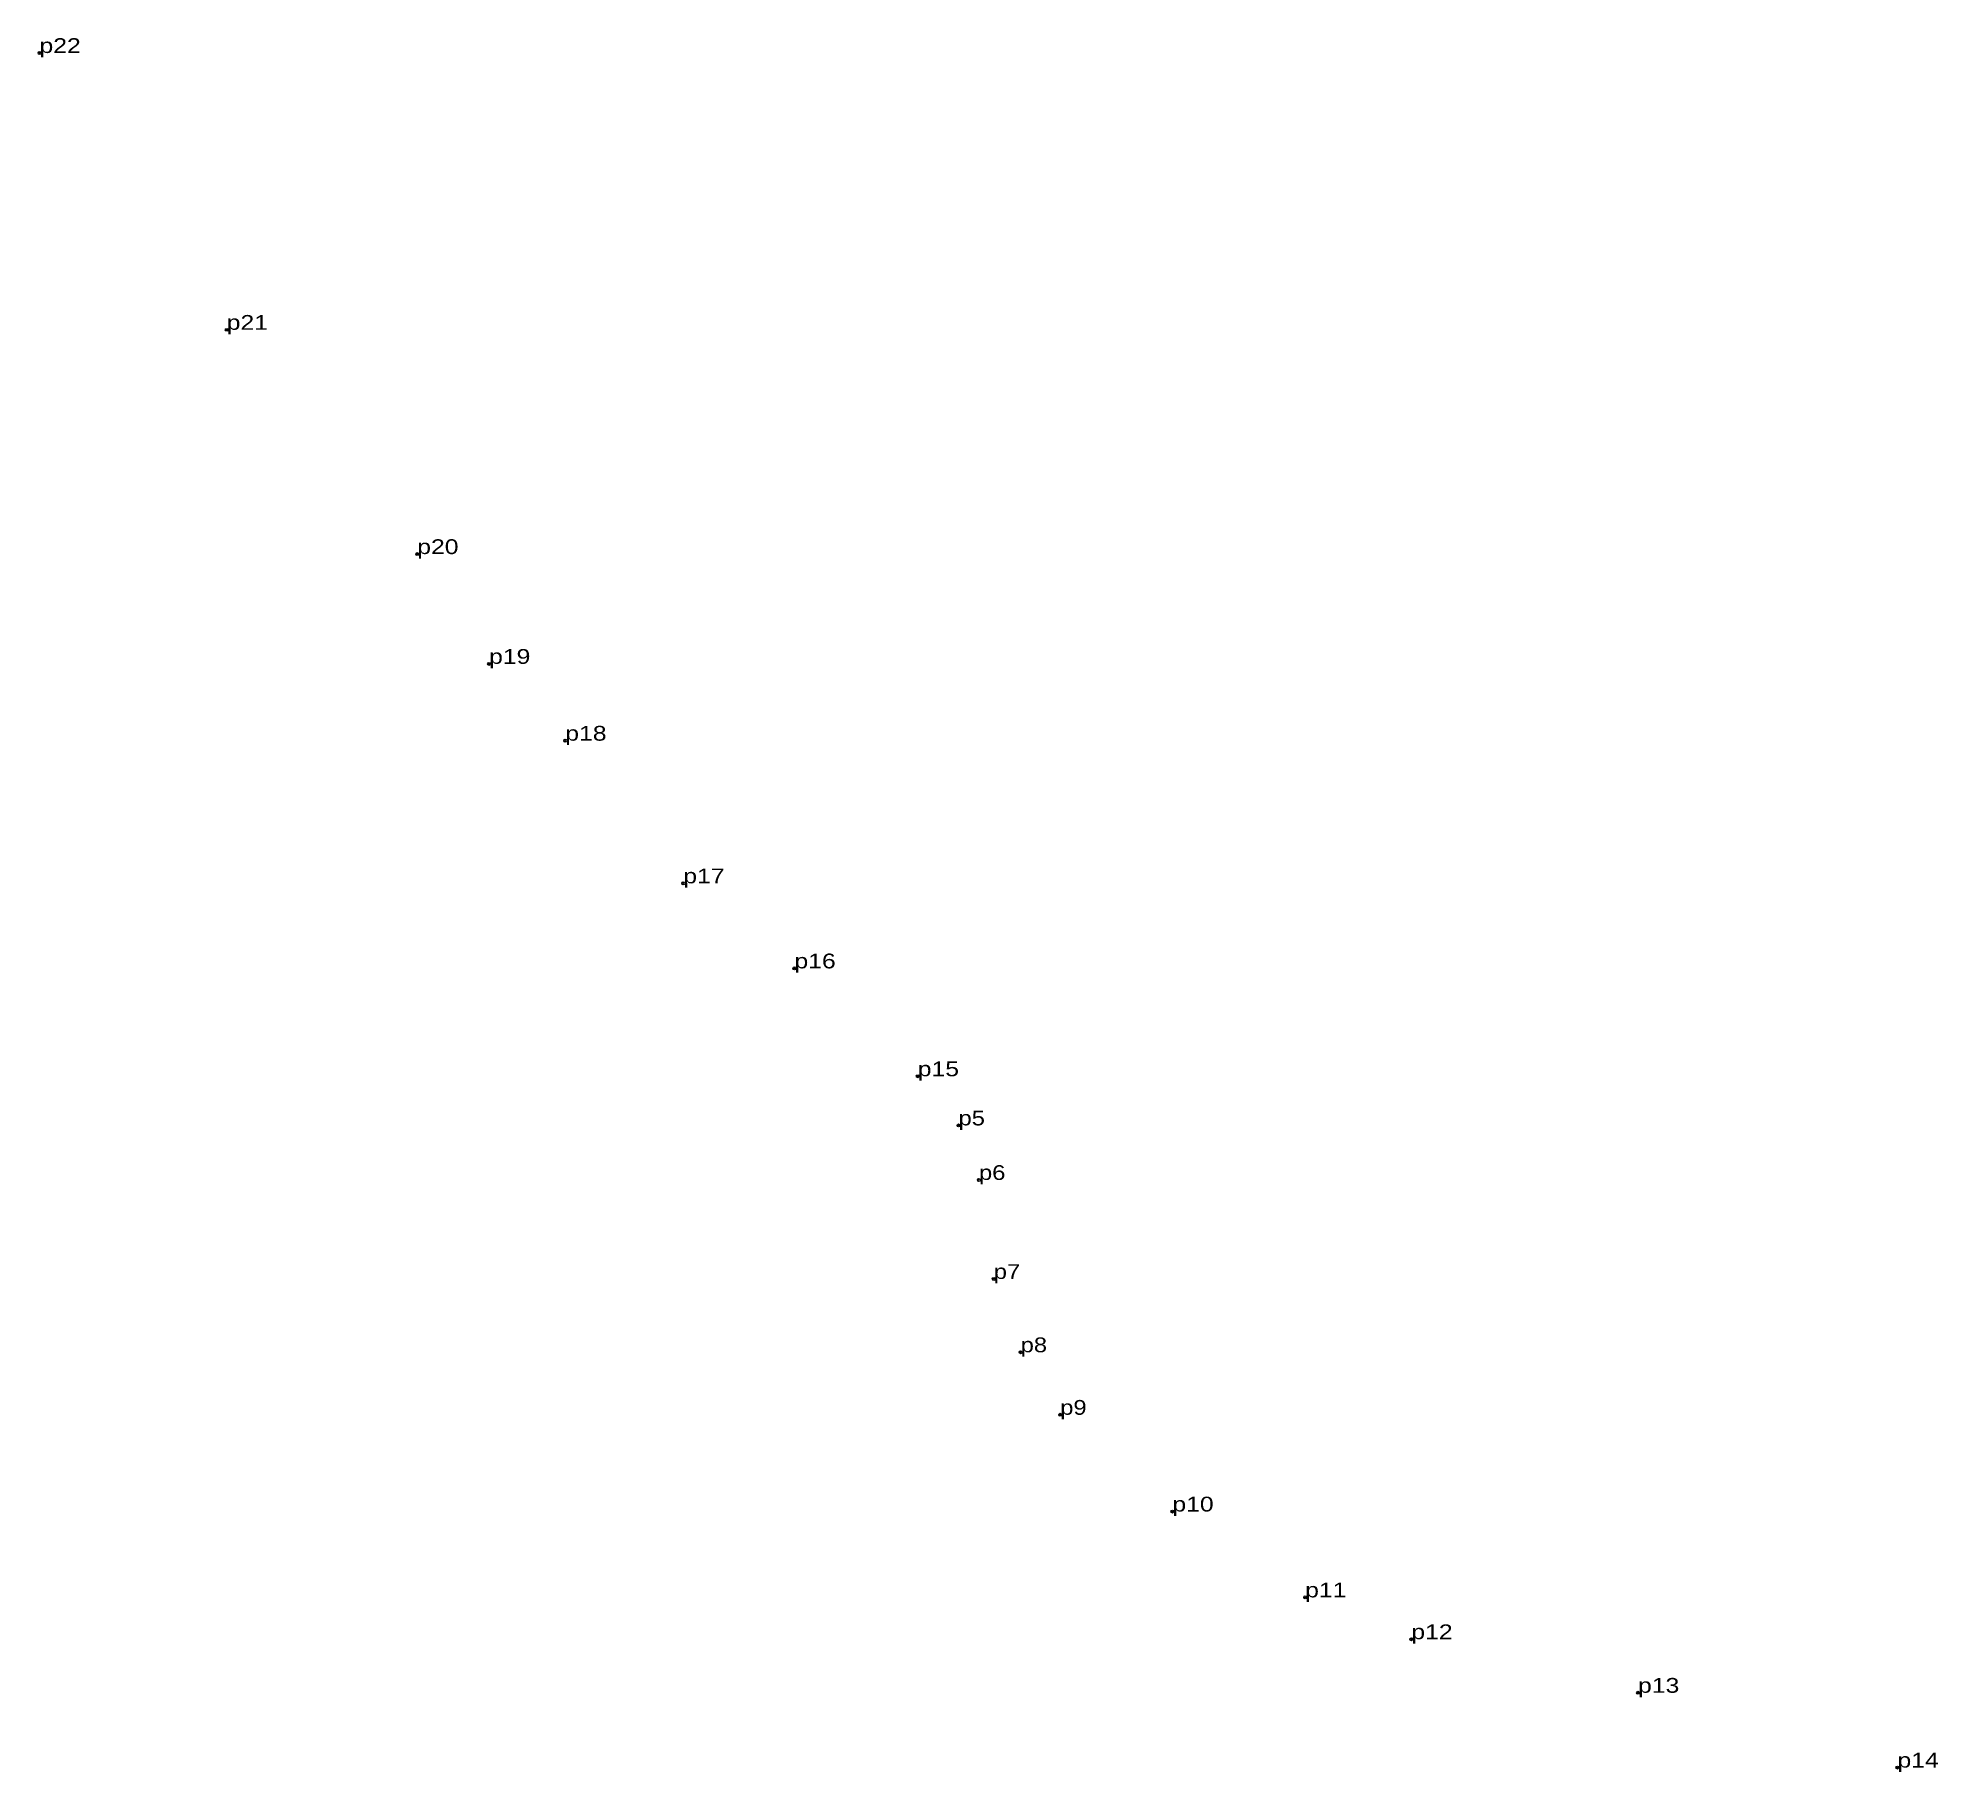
# Model space of a CAD drawing. Header units: metres. Extents: x 536275 to 560205, y 1827744 to 1849981.
# Drawn here: x 553010.2 to 553241.4, y 1833148.4 to 1833359.4 of the extents above; entities that cross this region are included whole.
import ezdxf

# ---------------------------------------------------------------- set-up
doc = ezdxf.new("R2010")
doc.units = ezdxf.units.M
doc.header["$LTSCALE"] = 0.72
doc.header["$PDMODE"] = 32
doc.header["$PDSIZE"] = 0.36
doc.layers.add('12', color=7, linetype='Continuous')
doc.layers.add('7', color=7, linetype='Continuous', lineweight=13)

msp = doc.modelspace()

# ---------------------------------------------------------------- texts
at = {"layer": '12'}
for s, width, p in [('p22', 1.25, (553010.39, 1833357.56)), ('p21', 1.25, (553033.17, 1833323.87)), ('p20', 1.25, (553056.35, 1833296.58)), ('p19', 1.25, (553065.09, 1833283.22)), ('p18', 1.25, (553074.36, 1833273.87)), ('p17', 1.25, (553088.72, 1833256.51)), ('p16', 1.25, (553102.24, 1833246.16)), ('p15', 1.25, (553117.24, 1833233.03)), ('p5', 1.2, (553122.2, 1833227.05)), ('p6', 1.2, (553124.69, 1833220.41)), ('p7', 1.2, (553126.49, 1833208.36)), ('p8', 1.2, (553129.76, 1833199.44)), ('p9', 1.2, (553134.57, 1833191.83)), ('p10', 1.25, (553148.22, 1833180.06)), ('p11', 1.25, (553164.37, 1833169.61)), ('p12', 1.25, (553177.29, 1833164.52)), ('p13', 1.25, (553204.87, 1833158)), ('p14', 1.25, (553236.43, 1833148.9))]:
    msp.add_text(s, height=1.8, dxfattribs=dict(at, width=width)).set_placement(p)

# ---------------------------------------------------------------- linework, layer by layer
at = {"layer": '7'}
for p in [(553010.39, 1833357.56), (553033.17, 1833323.87), (553056.35, 1833296.58), (553065.09, 1833283.21), (553074.36, 1833273.87), (553088.72, 1833256.51), (553102.24, 1833246.16), (553117.24, 1833233.03), (553122.2, 1833227.05), (553124.69, 1833220.41), (553126.49, 1833208.36), (553129.76, 1833199.44), (553134.57, 1833191.83), (553148.22, 1833180.05), (553164.37, 1833169.61), (553177.29, 1833164.52), (553204.87, 1833158), (553236.43, 1833148.9)]:
    msp.add_point(p, dxfattribs=at)

msp.set_redraw_order([(e.dxf.handle, doc.entitydb.next_handle()) for e in msp.query("TEXT MTEXT ATTDEF DIMENSION ARC_DIMENSION")])  # texts and dimensions are drawn at this point

doc.saveas('drawing.dxf')
